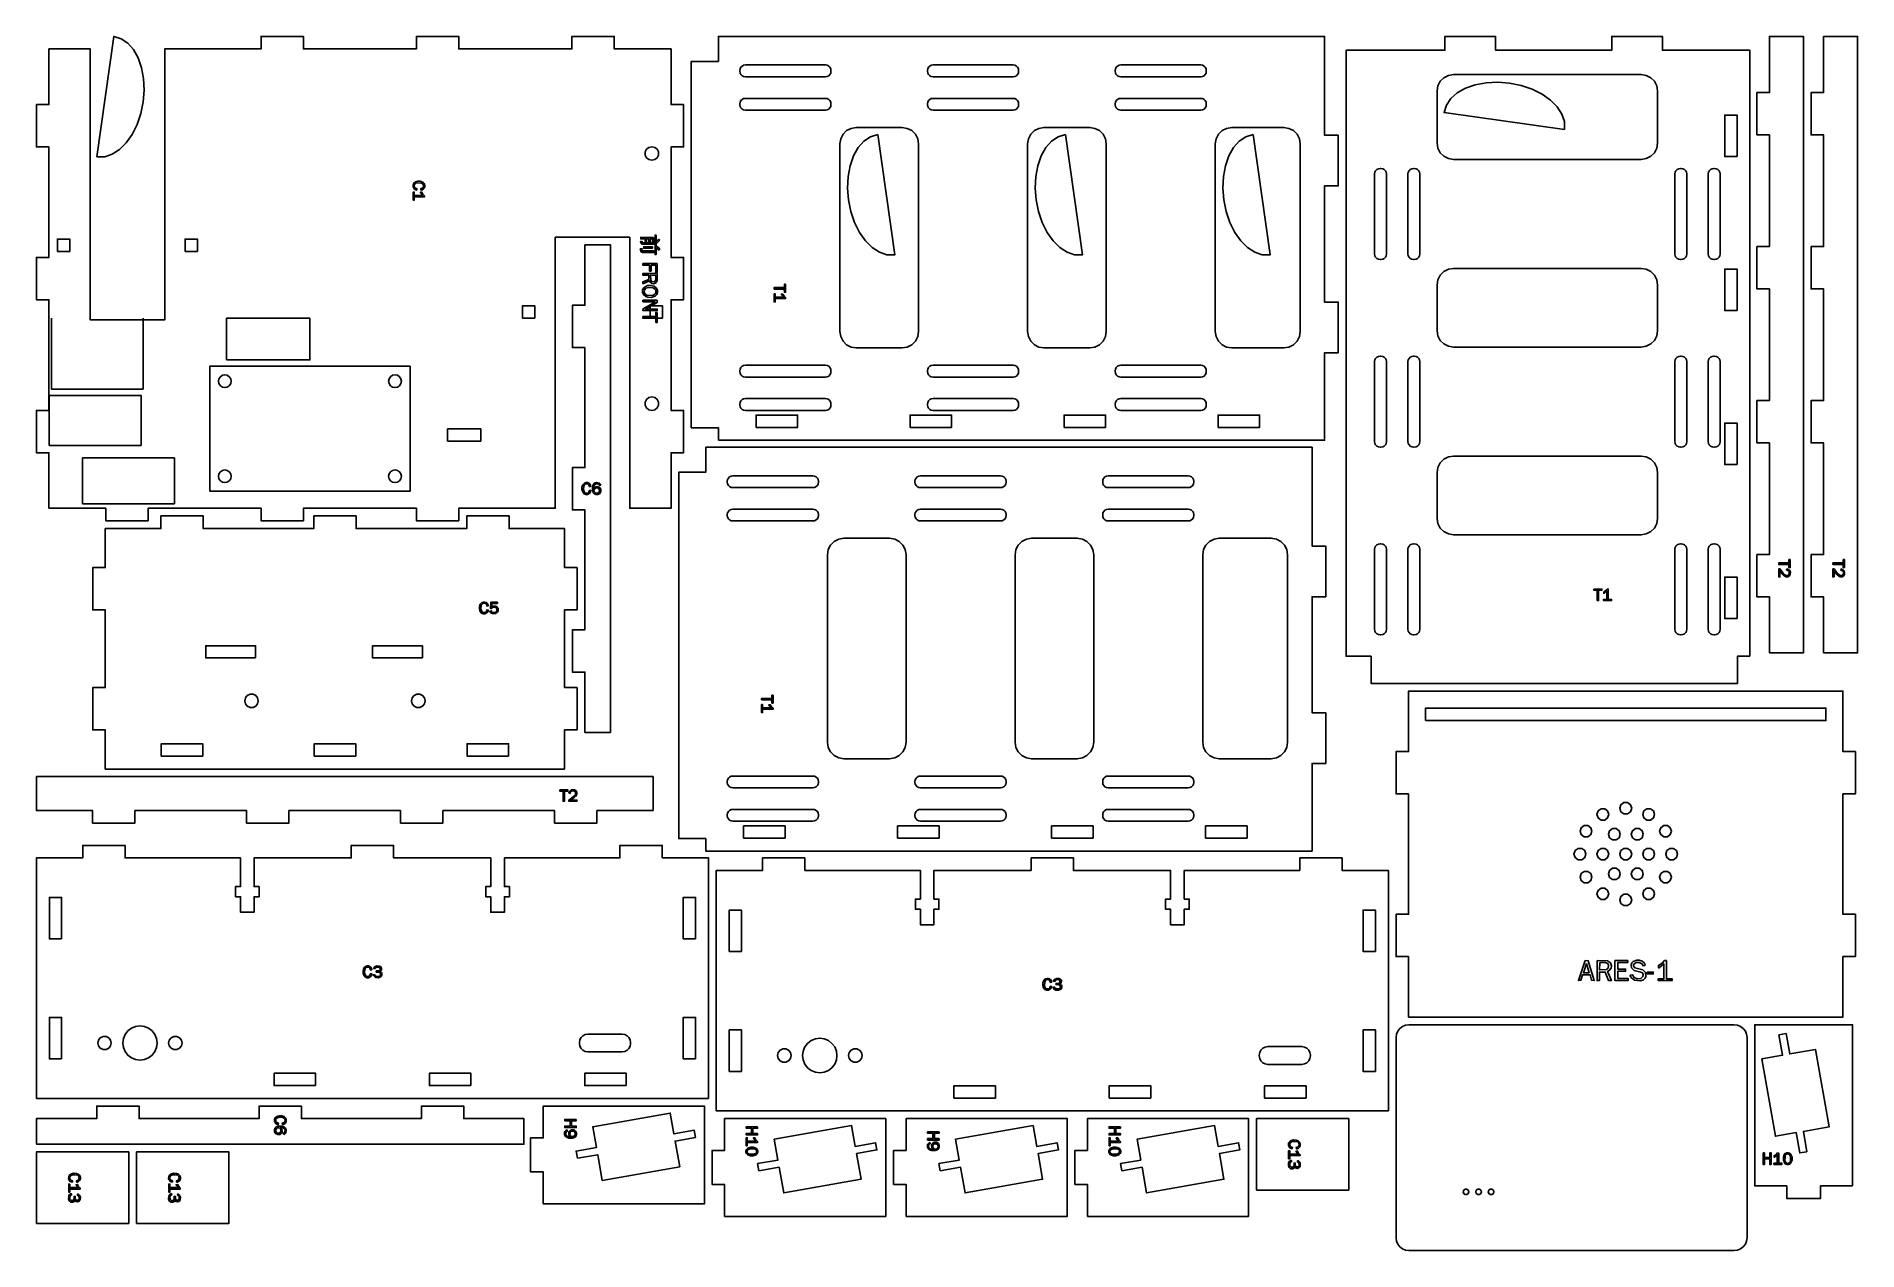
# Model space of a CAD drawing. Header units: millimetres. Extents: x 3 to 440, y 6 to 297.
import ezdxf

# ---------------------------------------------------------------- set-up
doc = ezdxf.new("R2010")
doc.units = ezdxf.units.MM
for name, color, linetype in [('CUT', 1, 'CONTINUOUS'), ('ENGRAVE', 7, 'CONTINUOUS'), ('SCORE', 5, 'CONTINUOUS')]:
    doc.layers.add(name, color=color, linetype=linetype)

msp = doc.modelspace()

# ---------------------------------------------------------------- linework, layer by layer
at = {"layer": 'CUT'}
for points in [[(6, 183.85), (6, 197.183), (3, 197.183), (3, 207.333), (6, 207.333), (6, 233.85), (3, 233.85), (3, 244), (6, 244), (6, 270.517), (3, 270.517), (3, 280.667), (6, 280.667), (6, 294), (15.9, 294), (15.9, 229), (33.75, 229), (33.75, 294), (56.875, 294), (56.875, 297), (67.025, 297), (67.025, 294), (94.125, 294), (94.125, 297), (104.275, 297), (104.275, 294), (131.375, 294), (131.375, 297), (141.525, 297), (141.525, 294), (155.15, 294), (155.15, 280.667), (158.15, 280.667), (158.15, 270.517), (155.15, 270.517), (155.15, 244), (158.15, 244), (158.15, 233.85), (155.15, 233.85), (155.15, 207.333), (158.15, 207.333), (158.15, 197.183), (155.15, 197.183), (155.15, 183.85), (145.25, 183.85), (145.25, 248.85), (127.4, 248.85), (127.4, 183.85), (104.275, 183.85), (104.275, 180.85), (94.125, 180.85), (94.125, 183.85), (67.025, 183.85), (67.025, 180.85), (56.875, 180.85), (56.875, 183.85), (29.775, 183.85), (29.775, 180.85), (19.625, 180.85), (19.625, 183.85)], [(17.5, 268.108), (19.375, 268.142), (21.179, 268.731), (22.92, 269.851), (24.53, 271.457), (25.95, 273.488), (27.127, 275.864), (28.015, 278.496), (28.581, 281.282), (28.805, 284.117), (28.676, 286.891), (28.201, 289.5), (27.395, 291.843), (26.29, 293.831), (24.926, 295.387), (23.353, 296.451), (21.56, 297)], [(166.5, 200.15), (166.5, 203.15), (160, 203.15), (160, 291), (166.5, 291), (166.5, 297), (311.85, 297), (311.85, 273.3), (315.15, 273.3), (315.15, 261.15), (311.85, 261.15), (311.85, 233.3), (315.15, 233.3), (315.15, 221.15), (311.85, 221.15), (311.85, 200.15)], [(413.85, 148.35), (410.85, 148.35), (410.85, 141.85), (323, 141.85), (323, 148.35), (317, 148.35), (317, 293.7), (340.7, 293.7), (340.7, 297), (352.85, 297), (352.85, 293.7), (380.7, 293.7), (380.7, 297), (392.85, 297), (392.85, 293.7), (413.85, 293.7)], [(418.5, 149.15), (418.5, 162.612), (415.5, 162.612), (415.5, 172.762), (418.5, 172.762), (418.5, 199.537), (415.5, 199.537), (415.5, 209.688), (418.5, 209.688), (418.5, 236.462), (415.5, 236.462), (415.5, 246.613), (418.5, 246.613), (418.5, 273.387), (415.5, 273.387), (415.5, 283.537), (418.5, 283.537), (418.5, 297), (426.65, 297), (426.65, 149.15)], [(431.5, 149.15), (431.5, 162.612), (428.5, 162.612), (428.5, 172.762), (431.5, 172.762), (431.5, 199.537), (428.5, 199.537), (428.5, 209.688), (431.5, 209.688), (431.5, 236.462), (428.5, 236.462), (428.5, 246.613), (431.5, 246.613), (431.5, 273.387), (428.5, 273.387), (428.5, 283.537), (431.5, 283.537), (431.5, 297), (439.65, 297), (439.65, 149.15)], [(192.169, 290.15), (192.584, 290.084), (192.953, 289.896), (193.246, 289.603), (193.434, 289.234), (193.5, 288.819), (193.5, 288.631), (193.434, 288.216), (193.246, 287.847), (192.953, 287.554), (192.584, 287.366), (192.169, 287.3), (172.981, 287.3), (172.566, 287.366), (172.197, 287.554), (171.904, 287.847), (171.716, 288.216), (171.65, 288.631), (171.65, 288.819), (171.716, 289.234), (171.904, 289.603), (172.197, 289.896), (172.566, 290.084), (172.981, 290.15)], [(237.169, 290.15), (237.584, 290.084), (237.953, 289.896), (238.246, 289.603), (238.434, 289.234), (238.5, 288.819), (238.5, 288.631), (238.434, 288.216), (238.246, 287.847), (237.953, 287.554), (237.584, 287.366), (237.169, 287.3), (217.981, 287.3), (217.566, 287.366), (217.197, 287.554), (216.904, 287.847), (216.716, 288.216), (216.65, 288.631), (216.65, 288.819), (216.716, 289.234), (216.904, 289.603), (217.197, 289.896), (217.566, 290.084), (217.981, 290.15)], [(282.169, 290.15), (282.584, 290.084), (282.953, 289.896), (283.246, 289.603), (283.434, 289.234), (283.5, 288.819), (283.5, 288.631), (283.434, 288.216), (283.246, 287.847), (282.953, 287.554), (282.584, 287.366), (282.169, 287.3), (262.981, 287.3), (262.566, 287.366), (262.197, 287.554), (261.904, 287.847), (261.716, 288.216), (261.65, 288.631), (261.65, 288.819), (261.716, 289.234), (261.904, 289.603), (262.197, 289.896), (262.566, 290.084), (262.981, 290.15)], [(338.85, 283.919), (339.043, 285.138), (339.6, 286.232), (340.468, 287.1), (341.562, 287.657), (342.781, 287.85), (387.769, 287.85), (388.988, 287.657), (390.082, 287.1), (390.95, 286.232), (391.507, 285.138), (391.7, 283.919), (391.7, 271.431), (391.507, 270.212), (390.95, 269.118), (390.082, 268.25), (388.988, 267.693), (387.769, 267.5), (342.781, 267.5), (341.562, 267.693), (340.468, 268.25), (339.6, 269.118), (339.043, 270.212), (338.85, 271.431)], [(369.392, 274.695), (369.358, 276.57), (368.769, 278.375), (367.649, 280.115), (366.043, 281.725), (364.012, 283.145), (361.636, 284.322), (359.004, 285.21), (356.218, 285.777), (353.383, 286), (350.609, 285.872), (348, 285.396), (345.657, 284.59), (343.669, 283.485), (342.113, 282.121), (341.049, 280.548), (340.5, 278.756)], [(192.169, 282.15), (192.584, 282.084), (192.953, 281.896), (193.246, 281.603), (193.434, 281.234), (193.5, 280.819), (193.5, 280.631), (193.434, 280.216), (193.246, 279.847), (192.953, 279.554), (192.584, 279.366), (192.169, 279.3), (172.981, 279.3), (172.566, 279.366), (172.197, 279.554), (171.904, 279.847), (171.716, 280.216), (171.65, 280.631), (171.65, 280.819), (171.716, 281.234), (171.904, 281.603), (172.197, 281.896), (172.566, 282.084), (172.981, 282.15)], [(237.169, 282.15), (237.584, 282.084), (237.953, 281.896), (238.246, 281.603), (238.434, 281.234), (238.5, 280.819), (238.5, 280.631), (238.434, 280.216), (238.246, 279.847), (237.953, 279.554), (237.584, 279.366), (237.169, 279.3), (217.981, 279.3), (217.566, 279.366), (217.197, 279.554), (216.904, 279.847), (216.716, 280.216), (216.65, 280.631), (216.65, 280.819), (216.716, 281.234), (216.904, 281.603), (217.197, 281.896), (217.566, 282.084), (217.981, 282.15)], [(282.169, 282.15), (282.584, 282.084), (282.953, 281.896), (283.246, 281.603), (283.434, 281.234), (283.5, 280.819), (283.5, 280.631), (283.434, 280.216), (283.246, 279.847), (282.953, 279.554), (282.584, 279.366), (282.169, 279.3), (262.981, 279.3), (262.566, 279.366), (262.197, 279.554), (261.904, 279.847), (261.716, 280.216), (261.65, 280.631), (261.65, 280.819), (261.716, 281.234), (261.904, 281.603), (262.197, 281.896), (262.566, 282.084), (262.981, 282.15)], [(210.569, 275.15), (211.788, 274.957), (212.882, 274.4), (213.75, 273.532), (214.307, 272.438), (214.5, 271.219), (214.5, 226.231), (214.307, 225.012), (213.75, 223.918), (212.882, 223.05), (211.788, 222.493), (210.569, 222.3), (199.581, 222.3), (198.362, 222.493), (197.268, 223.05), (196.4, 223.918), (195.843, 225.012), (195.65, 226.231), (195.65, 271.219), (195.843, 272.438), (196.4, 273.532), (197.268, 274.4), (198.362, 274.957), (199.581, 275.15)], [(255.569, 275.15), (256.788, 274.957), (257.882, 274.4), (258.75, 273.532), (259.307, 272.438), (259.5, 271.219), (259.5, 226.231), (259.307, 225.012), (258.75, 223.918), (257.882, 223.05), (256.788, 222.493), (255.569, 222.3), (244.581, 222.3), (243.362, 222.493), (242.268, 223.05), (241.4, 223.918), (240.843, 225.012), (240.65, 226.231), (240.65, 271.219), (240.843, 272.438), (241.4, 273.532), (242.268, 274.4), (243.362, 274.957), (244.581, 275.15)], [(302.069, 275.15), (303.288, 274.957), (304.382, 274.4), (305.25, 273.532), (305.807, 272.438), (306, 271.219), (306, 226.231), (305.807, 225.012), (305.25, 223.918), (304.382, 223.05), (303.288, 222.493), (302.069, 222.3), (289.581, 222.3), (288.362, 222.493), (287.268, 223.05), (286.4, 223.918), (285.843, 225.012), (285.65, 226.231), (285.65, 271.219), (285.843, 272.438), (286.4, 273.532), (287.268, 274.4), (288.362, 274.957), (289.581, 275.15)], [(410.75, 268.188), (407.8, 268.188), (407.8, 278.137), (410.75, 278.137)], [(204.744, 273.5), (202.952, 272.951), (201.379, 271.887), (200.015, 270.331), (198.91, 268.343), (198.104, 266), (197.628, 263.391), (197.5, 260.617), (197.723, 257.782), (198.29, 254.996), (199.178, 252.364), (200.355, 249.988), (201.775, 247.957), (203.385, 246.351), (205.125, 245.231), (206.93, 244.642), (208.805, 244.608)], [(249.744, 273.5), (247.952, 272.951), (246.379, 271.887), (245.015, 270.331), (243.91, 268.343), (243.104, 266), (242.628, 263.391), (242.5, 260.617), (242.723, 257.782), (243.29, 254.996), (244.178, 252.364), (245.355, 249.988), (246.775, 247.957), (248.385, 246.351), (250.125, 245.231), (251.93, 244.642), (253.805, 244.608)], [(294.744, 273.5), (292.952, 272.951), (291.379, 271.887), (290.015, 270.331), (288.91, 268.343), (288.104, 266), (287.628, 263.391), (287.5, 260.617), (287.723, 257.782), (288.29, 254.996), (289.178, 252.364), (290.355, 249.988), (291.775, 247.957), (293.385, 246.351), (295.125, 245.231), (296.93, 244.642), (298.805, 244.608)], [(150.575, 270.548), (151.279, 270.387), (151.844, 269.937), (152.157, 269.286), (152.157, 268.564), (151.844, 267.913), (151.279, 267.463), (150.575, 267.302), (149.871, 267.463), (149.306, 267.913), (148.993, 268.564), (148.993, 269.286), (149.306, 269.937), (149.871, 270.387)], [(323.85, 264.019), (323.916, 264.434), (324.104, 264.803), (324.397, 265.096), (324.766, 265.284), (325.181, 265.35), (325.369, 265.35), (325.784, 265.284), (326.153, 265.096), (326.446, 264.803), (326.634, 264.434), (326.7, 264.019), (326.7, 244.831), (326.634, 244.416), (326.446, 244.047), (326.153, 243.754), (325.784, 243.566), (325.369, 243.5), (325.181, 243.5), (324.766, 243.566), (324.397, 243.754), (324.104, 244.047), (323.916, 244.416), (323.85, 244.831)], [(331.85, 264.019), (331.916, 264.434), (332.104, 264.803), (332.397, 265.096), (332.766, 265.284), (333.181, 265.35), (333.369, 265.35), (333.784, 265.284), (334.153, 265.096), (334.446, 264.803), (334.634, 264.434), (334.7, 264.019), (334.7, 244.831), (334.634, 244.416), (334.446, 244.047), (334.153, 243.754), (333.784, 243.566), (333.369, 243.5), (333.181, 243.5), (332.766, 243.566), (332.397, 243.754), (332.104, 244.047), (331.916, 244.416), (331.85, 244.831)], [(395.85, 264.019), (395.916, 264.434), (396.104, 264.803), (396.397, 265.096), (396.766, 265.284), (397.181, 265.35), (397.369, 265.35), (397.784, 265.284), (398.153, 265.096), (398.446, 264.803), (398.634, 264.434), (398.7, 264.019), (398.7, 244.831), (398.634, 244.416), (398.446, 244.047), (398.153, 243.754), (397.784, 243.566), (397.369, 243.5), (397.181, 243.5), (396.766, 243.566), (396.397, 243.754), (396.104, 244.047), (395.916, 244.416), (395.85, 244.831)], [(403.85, 264.019), (403.916, 264.434), (404.104, 264.803), (404.397, 265.096), (404.766, 265.284), (405.181, 265.35), (405.369, 265.35), (405.784, 265.284), (406.153, 265.096), (406.446, 264.803), (406.634, 264.434), (406.7, 264.019), (406.7, 244.831), (406.634, 244.416), (406.446, 244.047), (406.153, 243.754), (405.784, 243.566), (405.369, 243.5), (405.181, 243.5), (404.766, 243.566), (404.397, 243.754), (404.104, 244.047), (403.916, 244.416), (403.85, 244.831)], [(8.05, 245.45), (8.05, 248.4), (11, 248.4), (11, 245.45)], [(38.65, 245.45), (38.65, 248.4), (41.6, 248.4), (41.6, 245.45)], [(140.65, 130.1), (134.5, 130.1), (134.5, 144.558), (131.5, 144.558), (131.5, 154.708), (134.5, 154.708), (134.5, 183.475), (131.5, 183.475), (131.5, 193.625), (134.5, 193.625), (134.5, 222.392), (131.5, 222.392), (131.5, 232.542), (134.5, 232.542), (134.5, 247), (140.65, 247)], [(338.85, 237.419), (339.043, 238.638), (339.6, 239.732), (340.468, 240.6), (341.562, 241.157), (342.781, 241.35), (387.769, 241.35), (388.988, 241.157), (390.082, 240.6), (390.95, 239.732), (391.507, 238.638), (391.7, 237.419), (391.7, 226.431), (391.507, 225.212), (390.95, 224.118), (390.082, 223.25), (388.988, 222.693), (387.769, 222.5), (342.781, 222.5), (341.562, 222.693), (340.468, 223.25), (339.6, 224.118), (339.043, 225.212), (338.85, 226.431)], [(410.75, 231.262), (407.8, 231.262), (407.8, 241.213), (410.75, 241.213)], [(119.55, 229.45), (119.55, 232.4), (122.5, 232.4), (122.5, 229.45)], [(150.15, 229.45), (150.15, 232.4), (153.1, 232.4), (153.1, 229.45)], [(323.85, 219.019), (323.916, 219.434), (324.104, 219.803), (324.397, 220.096), (324.766, 220.284), (325.181, 220.35), (325.369, 220.35), (325.784, 220.284), (326.153, 220.096), (326.446, 219.803), (326.634, 219.434), (326.7, 219.019), (326.7, 199.831), (326.634, 199.416), (326.446, 199.047), (326.153, 198.754), (325.784, 198.566), (325.369, 198.5), (325.181, 198.5), (324.766, 198.566), (324.397, 198.754), (324.104, 199.047), (323.916, 199.416), (323.85, 199.831)], [(331.85, 219.019), (331.916, 219.434), (332.104, 219.803), (332.397, 220.096), (332.766, 220.284), (333.181, 220.35), (333.369, 220.35), (333.784, 220.284), (334.153, 220.096), (334.446, 219.803), (334.634, 219.434), (334.7, 219.019), (334.7, 199.831), (334.634, 199.416), (334.446, 199.047), (334.153, 198.754), (333.784, 198.566), (333.369, 198.5), (333.181, 198.5), (332.766, 198.566), (332.397, 198.754), (332.104, 199.047), (331.916, 199.416), (331.85, 199.831)], [(395.85, 219.019), (395.916, 219.434), (396.104, 219.803), (396.397, 220.096), (396.766, 220.284), (397.181, 220.35), (397.369, 220.35), (397.784, 220.284), (398.153, 220.096), (398.446, 219.803), (398.634, 219.434), (398.7, 219.019), (398.7, 199.831), (398.634, 199.416), (398.446, 199.047), (398.153, 198.754), (397.784, 198.566), (397.369, 198.5), (397.181, 198.5), (396.766, 198.566), (396.397, 198.754), (396.104, 199.047), (395.916, 199.416), (395.85, 199.831)], [(403.85, 219.019), (403.916, 219.434), (404.104, 219.803), (404.397, 220.096), (404.766, 220.284), (405.181, 220.35), (405.369, 220.35), (405.784, 220.284), (406.153, 220.096), (406.446, 219.803), (406.634, 219.434), (406.7, 219.019), (406.7, 199.831), (406.634, 199.416), (406.446, 199.047), (406.153, 198.754), (405.784, 198.566), (405.369, 198.5), (405.181, 198.5), (404.766, 198.566), (404.397, 198.754), (404.104, 199.047), (403.916, 199.416), (403.85, 199.831)], [(48.175, 215.849), (48.758, 215.733), (49.252, 215.402), (49.583, 214.908), (49.699, 214.325), (49.583, 213.742), (49.252, 213.248), (48.758, 212.917), (48.175, 212.801), (47.592, 212.917), (47.098, 213.248), (46.767, 213.742), (46.651, 214.325), (46.767, 214.908), (47.098, 215.402), (47.592, 215.733)], [(88.975, 215.849), (89.558, 215.733), (90.052, 215.402), (90.383, 214.908), (90.499, 214.325), (90.383, 213.742), (90.052, 213.248), (89.558, 212.917), (88.975, 212.801), (88.392, 212.917), (87.898, 213.248), (87.567, 213.742), (87.451, 214.325), (87.567, 214.908), (87.898, 215.402), (88.392, 215.733)], [(192.169, 218.15), (192.584, 218.084), (192.953, 217.896), (193.246, 217.603), (193.434, 217.234), (193.5, 216.819), (193.5, 216.631), (193.434, 216.216), (193.246, 215.847), (192.953, 215.554), (192.584, 215.366), (192.169, 215.3), (172.981, 215.3), (172.566, 215.366), (172.197, 215.554), (171.904, 215.847), (171.716, 216.216), (171.65, 216.631), (171.65, 216.819), (171.716, 217.234), (171.904, 217.603), (172.197, 217.896), (172.566, 218.084), (172.981, 218.15)], [(237.169, 218.15), (237.584, 218.084), (237.953, 217.896), (238.246, 217.603), (238.434, 217.234), (238.5, 216.819), (238.5, 216.631), (238.434, 216.216), (238.246, 215.847), (237.953, 215.554), (237.584, 215.366), (237.169, 215.3), (217.981, 215.3), (217.566, 215.366), (217.197, 215.554), (216.904, 215.847), (216.716, 216.216), (216.65, 216.631), (216.65, 216.819), (216.716, 217.234), (216.904, 217.603), (217.197, 217.896), (217.566, 218.084), (217.981, 218.15)], [(282.169, 218.15), (282.584, 218.084), (282.953, 217.896), (283.246, 217.603), (283.434, 217.234), (283.5, 216.819), (283.5, 216.631), (283.434, 216.216), (283.246, 215.847), (282.953, 215.554), (282.584, 215.366), (282.169, 215.3), (262.981, 215.3), (262.566, 215.366), (262.197, 215.554), (261.904, 215.847), (261.716, 216.216), (261.65, 216.631), (261.65, 216.819), (261.716, 217.234), (261.904, 217.603), (262.197, 217.896), (262.566, 218.084), (262.981, 218.15)], [(150.575, 210.548), (151.279, 210.387), (151.844, 209.937), (152.157, 209.286), (152.157, 208.564), (151.844, 207.913), (151.279, 207.463), (150.575, 207.302), (149.871, 207.463), (149.306, 207.913), (148.993, 208.564), (148.993, 209.286), (149.306, 209.937), (149.871, 210.387)], [(192.169, 210.15), (192.584, 210.084), (192.953, 209.896), (193.246, 209.603), (193.434, 209.234), (193.5, 208.819), (193.5, 208.631), (193.434, 208.216), (193.246, 207.847), (192.953, 207.554), (192.584, 207.366), (192.169, 207.3), (172.981, 207.3), (172.566, 207.366), (172.197, 207.554), (171.904, 207.847), (171.716, 208.216), (171.65, 208.631), (171.65, 208.819), (171.716, 209.234), (171.904, 209.603), (172.197, 209.896), (172.566, 210.084), (172.981, 210.15)], [(237.169, 210.15), (237.584, 210.084), (237.953, 209.896), (238.246, 209.603), (238.434, 209.234), (238.5, 208.819), (238.5, 208.631), (238.434, 208.216), (238.246, 207.847), (237.953, 207.554), (237.584, 207.366), (237.169, 207.3), (217.981, 207.3), (217.566, 207.366), (217.197, 207.554), (216.904, 207.847), (216.716, 208.216), (216.65, 208.631), (216.65, 208.819), (216.716, 209.234), (216.904, 209.603), (217.197, 209.896), (217.566, 210.084), (217.981, 210.15)], [(282.169, 210.15), (282.584, 210.084), (282.953, 209.896), (283.246, 209.603), (283.434, 209.234), (283.5, 208.819), (283.5, 208.631), (283.434, 208.216), (283.246, 207.847), (282.953, 207.554), (282.584, 207.366), (282.169, 207.3), (262.981, 207.3), (262.566, 207.366), (262.197, 207.554), (261.904, 207.847), (261.716, 208.216), (261.65, 208.631), (261.65, 208.819), (261.716, 209.234), (261.904, 209.603), (262.197, 209.896), (262.566, 210.084), (262.981, 210.15)], [(175.563, 203.25), (175.563, 206.2), (185.512, 206.2), (185.512, 203.25)], [(212.487, 203.25), (212.487, 206.2), (222.438, 206.2), (222.438, 203.25)], [(249.412, 203.25), (249.412, 206.2), (259.363, 206.2), (259.363, 203.25)], [(286.337, 203.25), (286.337, 206.2), (296.287, 206.2), (296.287, 203.25)], [(101.6, 199.95), (101.6, 202.9), (109.55, 202.9), (109.55, 199.95)], [(410.75, 194.337), (407.8, 194.337), (407.8, 204.287), (410.75, 204.287)], [(163.5, 101.65), (163.5, 104.65), (157, 104.65), (157, 192.5), (163.5, 192.5), (163.5, 198.5), (308.85, 198.5), (308.85, 174.8), (312.15, 174.8), (312.15, 162.65), (308.85, 162.65), (308.85, 134.8), (312.15, 134.8), (312.15, 122.65), (308.85, 122.65), (308.85, 101.65)], [(48.175, 193.049), (48.758, 192.933), (49.252, 192.602), (49.583, 192.108), (49.699, 191.525), (49.583, 190.942), (49.252, 190.448), (48.758, 190.117), (48.175, 190.001), (47.592, 190.117), (47.098, 190.448), (46.767, 190.942), (46.651, 191.525), (46.767, 192.108), (47.098, 192.602), (47.592, 192.933)], [(88.975, 193.049), (89.558, 192.933), (90.052, 192.602), (90.383, 192.108), (90.499, 191.525), (90.383, 190.942), (90.052, 190.448), (89.558, 190.117), (88.975, 190.001), (88.392, 190.117), (87.898, 190.448), (87.567, 190.942), (87.451, 191.525), (87.567, 192.108), (87.898, 192.602), (88.392, 192.933)], [(338.85, 192.419), (339.043, 193.638), (339.6, 194.732), (340.468, 195.6), (341.562, 196.157), (342.781, 196.35), (387.769, 196.35), (388.988, 196.157), (390.082, 195.6), (390.95, 194.732), (391.507, 193.638), (391.7, 192.419), (391.7, 181.431), (391.507, 180.212), (390.95, 179.118), (390.082, 178.25), (388.988, 177.693), (387.769, 177.5), (342.781, 177.5), (341.562, 177.693), (340.468, 178.25), (339.6, 179.118), (339.043, 180.212), (338.85, 181.431)], [(189.169, 191.65), (189.584, 191.584), (189.953, 191.396), (190.246, 191.103), (190.434, 190.734), (190.5, 190.319), (190.5, 190.131), (190.434, 189.716), (190.246, 189.347), (189.953, 189.054), (189.584, 188.866), (189.169, 188.8), (169.981, 188.8), (169.566, 188.866), (169.197, 189.054), (168.904, 189.347), (168.716, 189.716), (168.65, 190.131), (168.65, 190.319), (168.716, 190.734), (168.904, 191.103), (169.197, 191.396), (169.566, 191.584), (169.981, 191.65)], [(234.169, 191.65), (234.584, 191.584), (234.953, 191.396), (235.246, 191.103), (235.434, 190.734), (235.5, 190.319), (235.5, 190.131), (235.434, 189.716), (235.246, 189.347), (234.953, 189.054), (234.584, 188.866), (234.169, 188.8), (214.981, 188.8), (214.566, 188.866), (214.197, 189.054), (213.904, 189.347), (213.716, 189.716), (213.65, 190.131), (213.65, 190.319), (213.716, 190.734), (213.904, 191.103), (214.197, 191.396), (214.566, 191.584), (214.981, 191.65)], [(279.169, 191.65), (279.584, 191.584), (279.953, 191.396), (280.246, 191.103), (280.434, 190.734), (280.5, 190.319), (280.5, 190.131), (280.434, 189.716), (280.246, 189.347), (279.953, 189.054), (279.584, 188.866), (279.169, 188.8), (259.981, 188.8), (259.566, 188.866), (259.197, 189.054), (258.904, 189.347), (258.716, 189.716), (258.65, 190.131), (258.65, 190.319), (258.716, 190.734), (258.904, 191.103), (259.197, 191.396), (259.566, 191.584), (259.981, 191.65)], [(189.169, 183.65), (189.584, 183.584), (189.953, 183.396), (190.246, 183.103), (190.434, 182.734), (190.5, 182.319), (190.5, 182.131), (190.434, 181.716), (190.246, 181.347), (189.953, 181.054), (189.584, 180.866), (189.169, 180.8), (169.981, 180.8), (169.566, 180.866), (169.197, 181.054), (168.904, 181.347), (168.716, 181.716), (168.65, 182.131), (168.65, 182.319), (168.716, 182.734), (168.904, 183.103), (169.197, 183.396), (169.566, 183.584), (169.981, 183.65)], [(234.169, 183.65), (234.584, 183.584), (234.953, 183.396), (235.246, 183.103), (235.434, 182.734), (235.5, 182.319), (235.5, 182.131), (235.434, 181.716), (235.246, 181.347), (234.953, 181.054), (234.584, 180.866), (234.169, 180.8), (214.981, 180.8), (214.566, 180.866), (214.197, 181.054), (213.904, 181.347), (213.716, 181.716), (213.65, 182.131), (213.65, 182.319), (213.716, 182.734), (213.904, 183.103), (214.197, 183.396), (214.566, 183.584), (214.981, 183.65)], [(279.169, 183.65), (279.584, 183.584), (279.953, 183.396), (280.246, 183.103), (280.434, 182.734), (280.5, 182.319), (280.5, 182.131), (280.434, 181.716), (280.246, 181.347), (279.953, 181.054), (279.584, 180.866), (279.169, 180.8), (259.981, 180.8), (259.566, 180.866), (259.197, 181.054), (258.904, 181.347), (258.716, 181.716), (258.65, 182.131), (258.65, 182.319), (258.716, 182.734), (258.904, 183.103), (259.197, 183.396), (259.566, 183.584), (259.981, 183.65)], [(129.65, 121.325), (19.5, 121.325), (19.5, 130.706), (16.5, 130.706), (16.5, 140.856), (19.5, 140.856), (19.5, 159.469), (16.5, 159.469), (16.5, 169.619), (19.5, 169.619), (19.5, 179), (32.833, 179), (32.833, 182), (42.983, 182), (42.983, 179), (69.5, 179), (69.5, 182), (79.65, 182), (79.65, 179), (106.167, 179), (106.167, 182), (116.317, 182), (116.317, 179), (129.65, 179), (129.65, 169.619), (132.65, 169.619), (132.65, 159.469), (129.65, 159.469), (129.65, 140.856), (132.65, 140.856), (132.65, 130.706), (129.65, 130.706)], [(207.569, 176.65), (208.788, 176.457), (209.882, 175.9), (210.75, 175.032), (211.307, 173.938), (211.5, 172.719), (211.5, 127.731), (211.307, 126.512), (210.75, 125.418), (209.882, 124.55), (208.788, 123.993), (207.569, 123.8), (196.581, 123.8), (195.362, 123.993), (194.268, 124.55), (193.4, 125.418), (192.843, 126.512), (192.65, 127.731), (192.65, 172.719), (192.843, 173.938), (193.4, 175.032), (194.268, 175.9), (195.362, 176.457), (196.581, 176.65)], [(252.569, 176.65), (253.788, 176.457), (254.882, 175.9), (255.75, 175.032), (256.307, 173.938), (256.5, 172.719), (256.5, 127.731), (256.307, 126.512), (255.75, 125.418), (254.882, 124.55), (253.788, 123.993), (252.569, 123.8), (241.581, 123.8), (240.362, 123.993), (239.268, 124.55), (238.4, 125.418), (237.843, 126.512), (237.65, 127.731), (237.65, 172.719), (237.843, 173.938), (238.4, 175.032), (239.268, 175.9), (240.362, 176.457), (241.581, 176.65)], [(299.069, 176.65), (300.288, 176.457), (301.382, 175.9), (302.25, 175.032), (302.807, 173.938), (303, 172.719), (303, 127.731), (302.807, 126.512), (302.25, 125.418), (301.382, 124.55), (300.288, 123.993), (299.069, 123.8), (286.581, 123.8), (285.362, 123.993), (284.268, 124.55), (283.4, 125.418), (282.843, 126.512), (282.65, 127.731), (282.65, 172.719), (282.843, 173.938), (283.4, 175.032), (284.268, 175.9), (285.362, 176.457), (286.581, 176.65)], [(323.85, 174.019), (323.916, 174.434), (324.104, 174.803), (324.397, 175.096), (324.766, 175.284), (325.181, 175.35), (325.369, 175.35), (325.784, 175.284), (326.153, 175.096), (326.446, 174.803), (326.634, 174.434), (326.7, 174.019), (326.7, 154.831), (326.634, 154.416), (326.446, 154.047), (326.153, 153.754), (325.784, 153.566), (325.369, 153.5), (325.181, 153.5), (324.766, 153.566), (324.397, 153.754), (324.104, 154.047), (323.916, 154.416), (323.85, 154.831)], [(331.85, 174.019), (331.916, 174.434), (332.104, 174.803), (332.397, 175.096), (332.766, 175.284), (333.181, 175.35), (333.369, 175.35), (333.784, 175.284), (334.153, 175.096), (334.446, 174.803), (334.634, 174.434), (334.7, 174.019), (334.7, 154.831), (334.634, 154.416), (334.446, 154.047), (334.153, 153.754), (333.784, 153.566), (333.369, 153.5), (333.181, 153.5), (332.766, 153.566), (332.397, 153.754), (332.104, 154.047), (331.916, 154.416), (331.85, 154.831)], [(395.85, 174.019), (395.916, 174.434), (396.104, 174.803), (396.397, 175.096), (396.766, 175.284), (397.181, 175.35), (397.369, 175.35), (397.784, 175.284), (398.153, 175.096), (398.446, 174.803), (398.634, 174.434), (398.7, 174.019), (398.7, 154.831), (398.634, 154.416), (398.446, 154.047), (398.153, 153.754), (397.784, 153.566), (397.369, 153.5), (397.181, 153.5), (396.766, 153.566), (396.397, 153.754), (396.104, 154.047), (395.916, 154.416), (395.85, 154.831)], [(403.85, 174.019), (403.916, 174.434), (404.104, 174.803), (404.397, 175.096), (404.766, 175.284), (405.181, 175.35), (405.369, 175.35), (405.784, 175.284), (406.153, 175.096), (406.446, 174.803), (406.634, 174.434), (406.7, 174.019), (406.7, 154.831), (406.634, 154.416), (406.446, 154.047), (406.153, 153.754), (405.784, 153.566), (405.369, 153.5), (405.181, 153.5), (404.766, 153.566), (404.397, 153.754), (404.104, 154.047), (403.916, 154.416), (403.85, 154.831)], [(410.75, 157.412), (407.8, 157.412), (407.8, 167.362), (410.75, 167.362)], [(55.55, 147.95), (43.6, 147.95), (43.6, 150.9), (55.55, 150.9)], [(95.55, 147.95), (83.6, 147.95), (83.6, 150.9), (95.55, 150.9)], [(332, 61.85), (436.15, 61.85), (436.15, 76.35), (439.15, 76.35), (439.15, 86.5), (436.15, 86.5), (436.15, 115.35), (439.15, 115.35), (439.15, 125.5), (436.15, 125.5), (436.15, 140), (332, 140), (332, 125.5), (329, 125.5), (329, 115.35), (332, 115.35), (332, 86.5), (329, 86.5), (329, 76.35), (332, 76.35)], [(52.952, 137.662), (53.113, 138.367), (53.563, 138.931), (54.214, 139.245), (54.936, 139.245), (55.587, 138.931), (56.037, 138.367), (56.198, 137.662), (56.037, 136.958), (55.587, 136.393), (54.936, 136.08), (54.214, 136.08), (53.563, 136.393), (53.113, 136.958)], [(92.952, 137.662), (93.113, 138.367), (93.563, 138.931), (94.214, 139.245), (94.936, 139.245), (95.587, 138.931), (96.037, 138.367), (96.198, 137.662), (96.037, 136.958), (95.587, 136.393), (94.936, 136.08), (94.214, 136.08), (93.563, 136.393), (93.113, 136.958)], [(42.883, 124.425), (32.933, 124.425), (32.933, 127.375), (42.883, 127.375)], [(79.55, 124.425), (69.6, 124.425), (69.6, 127.375), (79.55, 127.375)], [(116.217, 124.425), (106.267, 124.425), (106.267, 127.375), (116.217, 127.375)], [(150.85, 111.35), (137.388, 111.35), (137.388, 108.35), (127.238, 108.35), (127.238, 111.35), (100.463, 111.35), (100.463, 108.35), (90.313, 108.35), (90.313, 111.35), (63.538, 111.35), (63.538, 108.35), (53.388, 108.35), (53.388, 111.35), (26.613, 111.35), (26.613, 108.35), (16.463, 108.35), (16.463, 111.35), (3, 111.35), (3, 119.5), (150.85, 119.5)], [(189.169, 119.65), (189.584, 119.584), (189.953, 119.396), (190.246, 119.103), (190.434, 118.734), (190.5, 118.319), (190.5, 118.131), (190.434, 117.716), (190.246, 117.347), (189.953, 117.054), (189.584, 116.866), (189.169, 116.8), (169.981, 116.8), (169.566, 116.866), (169.197, 117.054), (168.904, 117.347), (168.716, 117.716), (168.65, 118.131), (168.65, 118.319), (168.716, 118.734), (168.904, 119.103), (169.197, 119.396), (169.566, 119.584), (169.981, 119.65)], [(234.169, 119.65), (234.584, 119.584), (234.953, 119.396), (235.246, 119.103), (235.434, 118.734), (235.5, 118.319), (235.5, 118.131), (235.434, 117.716), (235.246, 117.347), (234.953, 117.054), (234.584, 116.866), (234.169, 116.8), (214.981, 116.8), (214.566, 116.866), (214.197, 117.054), (213.904, 117.347), (213.716, 117.716), (213.65, 118.131), (213.65, 118.319), (213.716, 118.734), (213.904, 119.103), (214.197, 119.396), (214.566, 119.584), (214.981, 119.65)], [(279.169, 119.65), (279.584, 119.584), (279.953, 119.396), (280.246, 119.103), (280.434, 118.734), (280.5, 118.319), (280.5, 118.131), (280.434, 117.716), (280.246, 117.347), (279.953, 117.054), (279.584, 116.866), (279.169, 116.8), (259.981, 116.8), (259.566, 116.866), (259.197, 117.054), (258.904, 117.347), (258.716, 117.716), (258.65, 118.131), (258.65, 118.319), (258.716, 118.734), (258.904, 119.103), (259.197, 119.396), (259.566, 119.584), (259.981, 119.65)], [(189.169, 111.65), (189.584, 111.584), (189.953, 111.396), (190.246, 111.103), (190.434, 110.734), (190.5, 110.319), (190.5, 110.131), (190.434, 109.716), (190.246, 109.347), (189.953, 109.054), (189.584, 108.866), (189.169, 108.8), (169.981, 108.8), (169.566, 108.866), (169.197, 109.054), (168.904, 109.347), (168.716, 109.716), (168.65, 110.131), (168.65, 110.319), (168.716, 110.734), (168.904, 111.103), (169.197, 111.396), (169.566, 111.584), (169.981, 111.65)], [(234.169, 111.65), (234.584, 111.584), (234.953, 111.396), (235.246, 111.103), (235.434, 110.734), (235.5, 110.319), (235.5, 110.131), (235.434, 109.716), (235.246, 109.347), (234.953, 109.054), (234.584, 108.866), (234.169, 108.8), (214.981, 108.8), (214.566, 108.866), (214.197, 109.054), (213.904, 109.347), (213.716, 109.716), (213.65, 110.131), (213.65, 110.319), (213.716, 110.734), (213.904, 111.103), (214.197, 111.396), (214.566, 111.584), (214.981, 111.65)], [(279.169, 111.65), (279.584, 111.584), (279.953, 111.396), (280.246, 111.103), (280.434, 110.734), (280.5, 110.319), (280.5, 110.131), (280.434, 109.716), (280.246, 109.347), (279.953, 109.054), (279.584, 108.866), (279.169, 108.8), (259.981, 108.8), (259.566, 108.866), (259.197, 109.054), (258.904, 109.347), (258.716, 109.716), (258.65, 110.131), (258.65, 110.319), (258.716, 110.734), (258.904, 111.103), (259.197, 111.396), (259.566, 111.584), (259.981, 111.65)], [(379.996, 110.451), (379.725, 111.287), (379.014, 111.803), (378.136, 111.803), (377.425, 111.287), (377.154, 110.451), (377.425, 109.616), (378.136, 109.1), (379.014, 109.1), (379.725, 109.616)], [(385.496, 111.925), (385.225, 112.76), (384.514, 113.277), (383.636, 113.277), (382.925, 112.76), (382.654, 111.925), (382.925, 111.09), (383.636, 110.573), (384.514, 110.573), (385.225, 111.09)], [(390.996, 110.451), (390.725, 111.287), (390.014, 111.803), (389.136, 111.803), (388.425, 111.287), (388.154, 110.451), (388.425, 109.616), (389.136, 109.1), (390.014, 109.1), (390.725, 109.616)], [(172.563, 104.75), (172.563, 107.7), (182.512, 107.7), (182.512, 104.75)], [(209.487, 104.75), (209.487, 107.7), (219.438, 107.7), (219.438, 104.75)], [(246.412, 104.75), (246.412, 107.7), (256.363, 107.7), (256.363, 104.75)], [(283.337, 104.75), (283.337, 107.7), (293.287, 107.7), (293.287, 104.75)], [(375.97, 106.425), (375.698, 107.26), (374.988, 107.777), (374.11, 107.777), (373.399, 107.26), (373.128, 106.425), (373.399, 105.59), (374.11, 105.073), (374.988, 105.073), (375.698, 105.59)], [(382.746, 105.688), (382.475, 106.523), (381.764, 107.04), (380.886, 107.04), (380.175, 106.523), (379.904, 105.688), (380.175, 104.853), (380.886, 104.337), (381.764, 104.337), (382.475, 104.853)], [(388.246, 105.688), (387.975, 106.523), (387.264, 107.04), (386.386, 107.04), (385.675, 106.523), (385.404, 105.688), (385.675, 104.853), (386.386, 104.337), (387.264, 104.337), (387.975, 104.853)], [(395.022, 106.425), (394.751, 107.26), (394.04, 107.777), (393.162, 107.777), (392.452, 107.26), (392.18, 106.425), (392.452, 105.59), (393.162, 105.073), (394.04, 105.073), (394.751, 105.59)], [(164.15, 42.325), (3, 42.325), (3, 100), (14.1, 100), (14.1, 103), (24.25, 103), (24.25, 100), (51.95, 100), (51.95, 93.15), (50.75, 93.15), (50.75, 90.7), (51.95, 90.7), (51.95, 87), (55.2, 87), (55.2, 90.7), (56.4, 90.7), (56.4, 93.15), (55.2, 93.15), (55.2, 100), (78.5, 100), (78.5, 103), (88.65, 103), (88.65, 100), (111.95, 100), (111.95, 93.15), (110.75, 93.15), (110.75, 90.7), (111.95, 90.7), (111.95, 87), (115.2, 87), (115.2, 90.7), (116.4, 90.7), (116.4, 93.15), (115.2, 93.15), (115.2, 100), (142.9, 100), (142.9, 103), (153.05, 103), (153.05, 100), (164.15, 100)], [(374.496, 100.925), (374.225, 101.76), (373.514, 102.277), (372.636, 102.277), (371.925, 101.76), (371.654, 100.925), (371.925, 100.09), (372.636, 99.573), (373.514, 99.573), (374.225, 100.09)], [(379.996, 100.925), (379.725, 101.76), (379.014, 102.277), (378.136, 102.277), (377.425, 101.76), (377.154, 100.925), (377.425, 100.09), (378.136, 99.573), (379.014, 99.573), (379.725, 100.09)], [(385.496, 100.925), (385.225, 101.76), (384.514, 102.277), (383.636, 102.277), (382.925, 101.76), (382.654, 100.925), (382.925, 100.09), (383.636, 99.573), (384.514, 99.573), (385.225, 100.09)], [(390.996, 100.925), (390.725, 101.76), (390.014, 102.277), (389.136, 102.277), (388.425, 101.76), (388.154, 100.925), (388.425, 100.09), (389.136, 99.573), (390.014, 99.573), (390.725, 100.09)], [(396.496, 100.925), (396.225, 101.76), (395.514, 102.277), (394.636, 102.277), (393.925, 101.76), (393.654, 100.925), (393.925, 100.09), (394.636, 99.573), (395.514, 99.573), (396.225, 100.09)], [(327.15, 39.325), (166, 39.325), (166, 97), (177.1, 97), (177.1, 100), (187.25, 100), (187.25, 97), (214.95, 97), (214.95, 90.15), (213.75, 90.15), (213.75, 87.7), (214.95, 87.7), (214.95, 84), (218.2, 84), (218.2, 87.7), (219.4, 87.7), (219.4, 90.15), (218.2, 90.15), (218.2, 97), (241.5, 97), (241.5, 100), (251.65, 100), (251.65, 97), (274.95, 97), (274.95, 90.15), (273.75, 90.15), (273.75, 87.7), (274.95, 87.7), (274.95, 84), (278.2, 84), (278.2, 87.7), (279.4, 87.7), (279.4, 90.15), (278.2, 90.15), (278.2, 97), (305.9, 97), (305.9, 100), (316.05, 100), (316.05, 97), (327.15, 97)], [(375.97, 95.425), (375.698, 96.26), (374.988, 96.777), (374.11, 96.777), (373.399, 96.26), (373.128, 95.425), (373.399, 94.59), (374.11, 94.073), (374.988, 94.073), (375.698, 94.59)], [(382.746, 96.162), (382.475, 96.997), (381.764, 97.513), (380.886, 97.513), (380.175, 96.997), (379.904, 96.162), (380.175, 95.327), (380.886, 94.81), (381.764, 94.81), (382.475, 95.327)], [(388.246, 96.162), (387.975, 96.997), (387.264, 97.513), (386.386, 97.513), (385.675, 96.997), (385.404, 96.162), (385.675, 95.327), (386.386, 94.81), (387.264, 94.81), (387.975, 95.327)], [(395.022, 95.425), (394.751, 96.26), (394.04, 96.777), (393.162, 96.777), (392.452, 96.26), (392.18, 95.425), (392.452, 94.59), (393.162, 94.073), (394.04, 94.073), (394.751, 94.59)], [(379.996, 91.399), (379.725, 92.234), (379.014, 92.75), (378.136, 92.75), (377.425, 92.234), (377.154, 91.399), (377.425, 90.563), (378.136, 90.047), (379.014, 90.047), (379.725, 90.563)], [(390.996, 91.399), (390.725, 92.234), (390.014, 92.75), (389.136, 92.75), (388.425, 92.234), (388.154, 91.399), (388.425, 90.563), (389.136, 90.047), (390.014, 90.047), (390.725, 90.563)], [(9.05, 80.569), (6.1, 80.569), (6.1, 90.519), (9.05, 90.519)], [(161.05, 80.569), (158.1, 80.569), (158.1, 90.519), (161.05, 90.519)], [(172.05, 77.569), (169.1, 77.569), (169.1, 87.519), (172.05, 87.519)], [(324.05, 77.569), (321.1, 77.569), (321.1, 87.519), (324.05, 87.519)], [(385.496, 89.925), (385.225, 90.76), (384.514, 91.277), (383.636, 91.277), (382.925, 90.76), (382.654, 89.925), (382.925, 89.09), (383.636, 88.573), (384.514, 88.573), (385.225, 89.09)], [(9.05, 51.806), (6.1, 51.806), (6.1, 61.756), (9.05, 61.756)], [(161.05, 51.806), (158.1, 51.806), (158.1, 61.756), (161.05, 61.756)], [(17.702, 55.625), (17.863, 56.329), (18.313, 56.894), (18.964, 57.207), (19.686, 57.207), (20.337, 56.894), (20.787, 56.329), (20.948, 55.625), (20.787, 54.921), (20.337, 54.356), (19.686, 54.043), (18.964, 54.043), (18.313, 54.356), (17.863, 54.921)], [(23.701, 55.625), (23.841, 56.692), (24.253, 57.687), (24.909, 58.541), (25.763, 59.197), (26.758, 59.609), (27.825, 59.749), (28.892, 59.609), (29.887, 59.197), (30.741, 58.541), (31.397, 57.687), (31.809, 56.692), (31.949, 55.625), (31.809, 54.558), (31.397, 53.563), (30.741, 52.709), (29.887, 52.053), (28.892, 51.641), (27.825, 51.501), (26.758, 51.641), (25.763, 52.053), (24.909, 52.709), (24.253, 53.563), (23.841, 54.558)], [(34.702, 55.625), (34.863, 56.329), (35.313, 56.894), (35.964, 57.207), (36.686, 57.207), (37.337, 56.894), (37.787, 56.329), (37.948, 55.625), (37.787, 54.921), (37.337, 54.356), (36.686, 54.043), (35.964, 54.043), (35.313, 54.356), (34.863, 54.921)], [(133.2, 55.719), (133.3, 56.35), (133.587, 56.915), (134.035, 57.363), (134.6, 57.65), (135.231, 57.75), (143.419, 57.75), (144.05, 57.65), (144.615, 57.363), (145.063, 56.915), (145.35, 56.35), (145.45, 55.719), (145.45, 55.531), (145.35, 54.9), (145.063, 54.335), (144.615, 53.887), (144.05, 53.6), (143.419, 53.5), (135.231, 53.5), (134.6, 53.6), (134.035, 53.887), (133.587, 54.335), (133.3, 54.9), (133.2, 55.531)], [(172.05, 48.806), (169.1, 48.806), (169.1, 58.756), (172.05, 58.756)], [(324.05, 48.806), (321.1, 48.806), (321.1, 58.756), (324.05, 58.756)], [(410.08, 5.85), (332.07, 5.85), (331.279, 5.954), (330.537, 6.261), (329.9, 6.75), (329.411, 7.387), (329.104, 8.129), (329, 8.92), (329, 56.93), (329.104, 57.721), (329.411, 58.463), (329.9, 59.1), (330.537, 59.589), (331.279, 59.896), (332.07, 60), (410.08, 60), (410.871, 59.896), (411.613, 59.589), (412.25, 59.1), (412.739, 58.463), (413.046, 57.721), (413.15, 56.93), (413.15, 8.92), (413.046, 8.129), (412.739, 7.387), (412.25, 6.75), (411.613, 6.261), (410.871, 5.954)], [(438.45, 21.35), (430.8, 21.35), (430.8, 18.35), (422.65, 18.35), (422.65, 21.35), (415, 21.35), (415, 60), (438.45, 60)], [(427.521, 29.559), (425.797, 29.255), (424.938, 34.13), (419.937, 33.248), (416.664, 51.812), (421.665, 52.694), (420.805, 57.569), (422.528, 57.872), (423.388, 52.998), (429.543, 54.083), (432.816, 35.519), (426.661, 34.434)], [(180.702, 52.625), (180.863, 53.329), (181.313, 53.894), (181.964, 54.207), (182.686, 54.207), (183.337, 53.894), (183.787, 53.329), (183.948, 52.625), (183.787, 51.921), (183.337, 51.356), (182.686, 51.043), (181.964, 51.043), (181.313, 51.356), (180.863, 51.921)], [(186.701, 52.625), (186.841, 53.692), (187.253, 54.687), (187.909, 55.541), (188.763, 56.197), (189.758, 56.609), (190.825, 56.749), (191.892, 56.609), (192.887, 56.197), (193.741, 55.541), (194.397, 54.687), (194.809, 53.692), (194.949, 52.625), (194.809, 51.558), (194.397, 50.563), (193.741, 49.709), (192.887, 49.053), (191.892, 48.641), (190.825, 48.501), (189.758, 48.641), (188.763, 49.053), (187.909, 49.709), (187.253, 50.563), (186.841, 51.558)], [(197.702, 52.625), (197.863, 53.329), (198.313, 53.894), (198.964, 54.207), (199.686, 54.207), (200.337, 53.894), (200.787, 53.329), (200.948, 52.625), (200.787, 51.921), (200.337, 51.356), (199.686, 51.043), (198.964, 51.043), (198.313, 51.356), (197.863, 51.921)], [(296.2, 52.719), (296.3, 53.35), (296.587, 53.915), (297.035, 54.363), (297.6, 54.65), (298.231, 54.75), (306.419, 54.75), (307.05, 54.65), (307.615, 54.363), (308.063, 53.915), (308.35, 53.35), (308.45, 52.719), (308.45, 52.531), (308.35, 51.9), (308.063, 51.335), (307.615, 50.887), (307.05, 50.6), (306.419, 50.5), (298.231, 50.5), (297.6, 50.6), (297.035, 50.887), (296.587, 51.335), (296.3, 51.9), (296.2, 52.531)], [(69.925, 45.425), (59.975, 45.425), (59.975, 48.375), (69.925, 48.375)], [(107.175, 45.425), (97.225, 45.425), (97.225, 48.375), (107.175, 48.375)], [(144.425, 45.425), (134.475, 45.425), (134.475, 48.375), (144.425, 48.375)], [(232.925, 42.425), (222.975, 42.425), (222.975, 45.375), (232.925, 45.375)], [(270.175, 42.425), (260.225, 42.425), (260.225, 45.375), (270.175, 45.375)], [(307.425, 42.425), (297.475, 42.425), (297.475, 45.375), (307.425, 45.375)], [(3, 31.35), (3, 37.5), (17.458, 37.5), (17.458, 40.5), (27.608, 40.5), (27.608, 37.5), (56.375, 37.5), (56.375, 40.5), (66.525, 40.5), (66.525, 37.5), (95.292, 37.5), (95.292, 40.5), (105.442, 40.5), (105.442, 37.5), (119.9, 37.5), (119.9, 31.35)], [(124.5, 17.05), (124.5, 24.7), (121.5, 24.7), (121.5, 32.85), (124.5, 32.85), (124.5, 40.5), (163.15, 40.5), (163.15, 17.05)], [(132.709, 27.979), (132.405, 29.703), (137.28, 30.562), (136.398, 35.563), (154.962, 38.836), (155.844, 33.835), (160.719, 34.695), (161.022, 32.972), (156.148, 32.112), (157.233, 25.957), (138.669, 22.684), (137.584, 28.839)], [(168, 14.05), (168, 21.7), (165, 21.7), (165, 29.85), (168, 29.85), (168, 37.5), (206.65, 37.5), (206.65, 14.05)], [(176.209, 24.979), (175.905, 26.703), (180.78, 27.562), (179.898, 32.563), (198.462, 35.836), (199.344, 30.835), (204.219, 31.695), (204.522, 29.972), (199.648, 29.112), (200.733, 22.957), (182.169, 19.684), (181.084, 25.839)], [(211.5, 14.05), (211.5, 21.7), (208.5, 21.7), (208.5, 29.85), (211.5, 29.85), (211.5, 37.5), (250.15, 37.5), (250.15, 14.05)], [(219.709, 24.979), (219.405, 26.703), (224.28, 27.562), (223.398, 32.563), (241.962, 35.836), (242.844, 30.835), (247.719, 31.695), (248.022, 29.972), (243.148, 29.112), (244.233, 22.957), (225.669, 19.684), (224.584, 25.839)], [(255, 14.05), (255, 21.7), (252, 21.7), (252, 29.85), (255, 29.85), (255, 37.5), (293.65, 37.5), (293.65, 14.05)], [(263.209, 24.979), (262.905, 26.703), (267.78, 27.562), (266.898, 32.563), (285.462, 35.836), (286.344, 30.835), (291.219, 31.695), (291.522, 29.972), (286.648, 29.112), (287.733, 22.957), (269.169, 19.684), (268.084, 25.839)], [(295.5, 20.35), (295.5, 37.5), (317.65, 37.5), (317.65, 20.35)], [(3, 12.35), (3, 29.5), (25.15, 29.5), (25.15, 12.35)], [(27, 12.35), (27, 29.5), (49.15, 29.5), (49.15, 12.35)], [(345.104, 19.925), (345.232, 20.319), (345.568, 20.563), (345.982, 20.563), (346.318, 20.319), (346.446, 19.925), (346.318, 19.531), (345.982, 19.287), (345.568, 19.287), (345.232, 19.531)], [(348.104, 19.925), (348.232, 20.319), (348.568, 20.563), (348.982, 20.563), (349.318, 20.319), (349.446, 19.925), (349.318, 19.531), (348.982, 19.287), (348.568, 19.287), (348.232, 19.531)], [(351.104, 19.925), (351.232, 20.319), (351.568, 20.563), (351.982, 20.563), (352.318, 20.319), (352.446, 19.925), (352.318, 19.531), (351.982, 19.287), (351.568, 19.287), (351.232, 19.531)]]:
    msp.add_lwpolyline(points, close=True, dxfattribs=at)
at = {"layer": 'ENGRAVE'}
for points in [[(96.124, 261.287), (96.124, 260.995), (95.999, 260.62), (95.833, 260.412), (95.374, 260.162), (95.208, 260.203), (95.166, 260.495), (95.416, 260.537), (95.708, 260.745), (95.833, 260.995), (95.833, 261.328), (95.708, 261.578), (95.333, 261.828), (94.458, 261.912), (93.999, 261.787), (93.708, 261.578), (93.583, 261.328), (93.624, 260.87), (93.833, 260.62), (94.249, 260.495), (94.208, 260.162), (93.958, 260.203), (93.583, 260.412), (93.291, 260.953), (93.291, 261.37), (93.458, 261.787), (93.874, 262.12), (94.416, 262.287), (95.041, 262.287), (95.624, 262.078), (95.999, 261.703)], [(96.083, 258.787), (96.041, 258.495), (93.583, 258.495), (93.583, 257.745), (93.333, 257.745), (93.333, 259.662), (93.583, 259.662), (93.583, 258.87), (95.624, 258.87), (95.083, 259.537), (95.083, 259.62), (95.416, 259.62), (95.666, 259.162)], [(152.471, 248.118), (151.742, 247.441), (151.585, 247.545), (151.585, 246.764), (152.471, 246.034), (152.21, 245.774), (151.585, 246.295), (151.585, 244.68), (151.325, 244.68), (151.325, 249.368), (151.585, 249.368), (151.585, 247.857), (152.002, 248.118), (152.21, 248.378)], [(151.065, 245.566), (151.065, 245.201), (148.304, 245.201), (147.887, 245.409), (147.783, 246.034), (148.2, 246.139), (148.148, 245.722), (148.252, 245.566)], [(150.96, 248.795), (150.96, 247.18), (148.148, 247.18), (147.887, 247.441), (147.835, 247.805), (148.2, 247.857), (148.304, 247.493), (148.981, 247.493), (148.981, 248.482), (147.887, 248.43), (147.887, 248.847)], [(150.752, 246.555), (150.7, 246.191), (148.617, 246.191), (148.617, 246.555)], [(149.867, 248.43), (149.294, 248.482), (149.294, 247.493), (149.867, 247.493)], [(150.7, 248.43), (150.127, 248.482), (150.127, 247.493), (150.7, 247.493)], [(151.846, 242.545), (151.846, 240.461), (151.481, 240.461), (151.481, 242.128), (150.387, 242.128), (150.387, 240.722), (150.023, 240.722), (150.023, 242.128), (148.408, 242.128), (148.408, 242.545)], [(151.898, 236.034), (151.898, 235.618), (151.742, 235.149), (151.325, 234.732), (150.387, 234.42), (149.606, 234.472), (149.137, 234.628), (148.565, 235.097), (148.356, 235.618), (148.356, 236.139), (148.512, 236.555), (148.929, 236.972), (149.554, 237.232), (150.179, 237.284), (151.117, 237.076), (151.637, 236.659)], [(151.846, 240.149), (151.794, 238.378), (151.429, 237.857), (150.908, 237.701), (150.544, 237.753), (150.127, 238.066), (150.023, 238.326), (149.867, 238.326), (148.408, 237.701), (148.408, 238.17), (149.867, 238.743), (149.867, 239.732), (148.408, 239.732), (148.408, 240.149)], [(151.533, 235.982), (151.429, 236.295), (150.856, 236.711), (149.762, 236.816), (149.137, 236.607), (148.773, 236.243), (148.721, 235.566), (149.033, 235.149), (149.346, 234.993), (150.44, 234.889), (150.908, 234.993), (151.273, 235.201), (151.481, 235.514)], [(151.481, 239.68), (150.231, 239.732), (150.283, 238.534), (150.544, 238.222), (151.065, 238.17), (151.325, 238.326), (151.481, 238.743)], [(182.628, 237.555), (182.628, 235.639), (182.336, 235.639), (182.295, 236.43), (179.878, 236.43), (179.878, 236.764), (182.336, 236.764), (182.336, 237.555)], [(151.846, 233.743), (151.794, 233.17), (149.085, 231.659), (151.846, 231.607), (151.846, 231.243), (148.408, 231.243), (148.46, 231.711), (150.7, 232.961), (151.012, 233.222), (151.325, 233.326), (148.408, 233.378), (148.408, 233.743)], [(182.628, 234.389), (182.628, 234.139), (180.128, 234.139), (180.128, 233.347), (179.878, 233.347), (179.878, 235.264), (180.128, 235.264), (180.128, 234.472), (182.17, 234.472), (181.628, 235.139), (181.628, 235.222), (181.961, 235.222), (182.253, 234.722)], [(151.846, 230.826), (151.846, 228.43), (151.481, 228.43), (151.481, 229.42), (148.408, 229.42), (148.408, 229.836), (151.481, 229.836), (151.481, 230.826)], [(134.804, 190.008), (135.096, 190.008), (135.471, 189.883), (135.679, 189.717), (135.929, 189.258), (135.887, 189.092), (135.596, 189.05), (135.554, 189.3), (135.346, 189.592), (135.096, 189.717), (134.762, 189.717), (134.512, 189.592), (134.262, 189.217), (134.179, 188.342), (134.304, 187.883), (134.512, 187.592), (134.762, 187.467), (135.221, 187.508), (135.471, 187.717), (135.596, 188.133), (135.929, 188.092), (135.887, 187.842), (135.679, 187.467), (135.137, 187.175), (134.721, 187.175), (134.304, 187.342), (133.971, 187.758), (133.804, 188.3), (133.804, 188.925), (134.012, 189.508), (134.387, 189.883)], [(137.262, 190.008), (137.929, 189.883), (138.304, 189.425), (137.971, 189.3), (137.929, 189.467), (137.762, 189.633), (137.221, 189.717), (136.846, 189.467), (136.679, 189.133), (136.637, 188.55), (136.929, 188.883), (137.096, 188.967), (137.637, 189.008), (138.012, 188.842), (138.304, 188.425), (138.346, 187.967), (138.179, 187.55), (137.971, 187.342), (137.596, 187.175), (137.137, 187.175), (136.804, 187.3), (136.512, 187.592), (136.304, 188.175), (136.304, 188.925), (136.512, 189.508), (136.804, 189.842)], [(137.221, 188.717), (136.971, 188.633), (136.804, 188.467), (136.679, 188.175), (136.721, 187.842), (137.137, 187.467), (137.554, 187.467), (137.887, 187.675), (138.012, 187.967), (138.012, 188.258), (137.762, 188.633), (137.596, 188.717)], [(423.492, 171.533), (423.492, 169.616), (423.2, 169.616), (423.158, 170.408), (420.742, 170.408), (420.742, 170.741), (423.2, 170.741), (423.2, 171.533)], [(436.492, 171.533), (436.492, 169.616), (436.2, 169.616), (436.158, 170.408), (433.742, 170.408), (433.742, 170.741), (436.2, 170.741), (436.2, 171.533)], [(423.533, 168.491), (423.492, 167.991), (423.325, 167.658), (422.95, 167.408), (422.45, 167.408), (421.867, 167.783), (421.867, 167.866), (421.617, 168.074), (421.033, 168.866), (421.033, 167.408), (420.742, 167.366), (420.742, 169.324), (421.033, 169.324), (421.783, 168.324), (422.242, 167.866), (422.533, 167.741), (422.867, 167.741), (423.033, 167.824), (423.242, 168.158), (423.242, 168.574), (423.158, 168.741), (422.908, 168.949), (422.617, 169.033), (422.7, 169.324), (423.117, 169.199), (423.45, 168.824)], [(436.533, 168.491), (436.492, 167.991), (436.325, 167.658), (435.95, 167.408), (435.45, 167.408), (434.867, 167.783), (434.867, 167.866), (434.617, 168.074), (434.033, 168.866), (434.033, 167.408), (433.742, 167.366), (433.742, 169.324), (434.033, 169.324), (434.783, 168.324), (435.242, 167.866), (435.533, 167.741), (435.867, 167.741), (436.033, 167.824), (436.242, 168.158), (436.242, 168.574), (436.158, 168.741), (435.908, 168.949), (435.617, 169.033), (435.7, 169.324), (436.117, 169.199), (436.45, 168.824)], [(376.445, 164.478), (378.361, 164.478), (378.361, 164.186), (377.57, 164.145), (377.57, 161.728), (377.236, 161.728), (377.236, 164.186), (376.445, 164.186)], [(379.611, 164.478), (379.861, 164.478), (379.861, 161.978), (380.653, 161.978), (380.653, 161.728), (378.736, 161.728), (378.736, 161.978), (379.528, 161.978), (379.528, 164.02), (378.861, 163.478), (378.778, 163.478), (378.778, 163.811), (379.278, 164.103)], [(110.213, 161.374), (110.505, 161.374), (110.88, 161.249), (111.088, 161.082), (111.338, 160.624), (111.297, 160.457), (111.005, 160.416), (110.963, 160.666), (110.755, 160.957), (110.505, 161.082), (110.172, 161.082), (109.922, 160.957), (109.672, 160.582), (109.588, 159.707), (109.713, 159.249), (109.922, 158.957), (110.172, 158.832), (110.63, 158.874), (110.88, 159.082), (111.005, 159.499), (111.338, 159.457), (111.297, 159.207), (111.088, 158.832), (110.547, 158.541), (110.13, 158.541), (109.713, 158.707), (109.38, 159.124), (109.213, 159.666), (109.213, 160.291), (109.422, 160.874), (109.797, 161.249)], [(111.922, 161.332), (113.547, 161.332), (113.547, 161.041), (112.172, 161.041), (112.13, 160.166), (112.547, 160.416), (113.047, 160.416), (113.338, 160.291), (113.713, 159.791), (113.713, 159.249), (113.588, 158.957), (113.088, 158.582), (112.297, 158.582), (112.047, 158.707), (111.713, 159.124), (111.713, 159.207), (112.047, 159.291), (112.213, 158.957), (112.463, 158.832), (112.963, 158.832), (113.13, 158.916), (113.38, 159.249), (113.38, 159.749), (113.13, 160.082), (112.588, 160.166), (112.255, 159.999), (112.13, 159.791), (111.838, 159.832)], [(179.628, 139.055), (179.628, 137.139), (179.336, 137.139), (179.295, 137.93), (176.878, 137.93), (176.878, 138.264), (179.336, 138.264), (179.336, 139.055)], [(179.628, 135.889), (179.628, 135.639), (177.128, 135.639), (177.128, 134.847), (176.878, 134.847), (176.878, 136.764), (177.128, 136.764), (177.128, 135.972), (179.17, 135.972), (178.628, 136.639), (178.628, 136.722), (178.961, 136.722), (179.253, 136.222)], [(336.075, 132.925), (432.075, 132.925), (432.075, 135.925), (336.075, 135.925)], [(128.467, 116.342), (130.384, 116.342), (130.384, 116.05), (129.592, 116.008), (129.592, 113.592), (129.259, 113.592), (129.259, 116.05), (128.467, 116.05)], [(131.509, 116.383), (132.009, 116.342), (132.342, 116.175), (132.592, 115.8), (132.592, 115.3), (132.217, 114.717), (132.134, 114.717), (131.926, 114.467), (131.134, 113.883), (132.592, 113.883), (132.634, 113.592), (130.676, 113.592), (130.676, 113.883), (131.676, 114.633), (132.134, 115.092), (132.259, 115.383), (132.259, 115.717), (132.176, 115.883), (131.842, 116.092), (131.426, 116.092), (131.259, 116.008), (131.051, 115.758), (130.967, 115.467), (130.676, 115.55), (130.801, 115.967), (131.176, 116.3)], [(374.341, 75.404), (375.07, 75.331), (376.528, 70.592), (375.872, 70.665), (375.507, 71.977), (373.684, 71.977), (373.32, 70.665), (372.736, 70.592)], [(374.632, 74.675), (373.903, 72.488), (375.289, 72.488)], [(377.184, 75.404), (379.664, 75.331), (380.393, 74.821), (380.611, 74.092), (380.539, 73.581), (380.101, 72.998), (379.736, 72.852), (379.736, 72.633), (380.611, 70.592), (379.955, 70.592), (379.153, 72.633), (377.768, 72.633), (377.768, 70.592), (377.184, 70.592)], [(377.841, 74.894), (377.768, 73.144), (379.445, 73.217), (379.882, 73.581), (379.955, 74.31), (379.736, 74.675), (379.153, 74.894)], [(381.486, 75.404), (384.549, 75.404), (384.549, 74.894), (382.143, 74.894), (382.143, 73.363), (384.039, 73.363), (384.039, 72.852), (382.143, 72.852), (382.143, 71.102), (384.622, 71.102), (384.622, 70.592), (381.486, 70.592)], [(386.736, 75.477), (387.32, 75.477), (387.976, 75.258), (388.486, 74.821), (388.705, 74.383), (388.632, 74.238), (388.122, 74.165), (388.049, 74.529), (387.32, 74.967), (386.591, 74.967), (386.007, 74.529), (385.934, 74.165), (386.226, 73.654), (388.122, 73.144), (388.778, 72.56), (388.851, 71.54), (388.705, 71.175), (388.341, 70.81), (387.611, 70.519), (386.153, 70.665), (385.424, 71.248), (385.132, 71.758), (385.132, 71.904), (385.716, 71.977), (386.08, 71.321), (386.809, 71.029), (387.684, 71.102), (388.195, 71.54), (388.268, 71.977), (388.049, 72.415), (387.684, 72.633), (386.08, 72.998), (385.424, 73.654), (385.351, 74.31), (385.497, 74.821), (385.861, 75.185)], [(393.372, 75.404), (393.809, 75.404), (393.809, 71.029), (395.195, 71.029), (395.195, 70.592), (391.841, 70.592), (391.841, 71.029), (393.226, 71.029), (393.226, 74.602), (392.059, 73.654), (391.914, 73.654), (391.914, 74.238), (392.789, 74.748)], [(82.304, 74.121), (82.596, 74.121), (82.971, 73.996), (83.179, 73.829), (83.429, 73.371), (83.388, 73.204), (83.096, 73.162), (83.054, 73.412), (82.846, 73.704), (82.596, 73.829), (82.263, 73.829), (82.013, 73.704), (81.763, 73.329), (81.679, 72.454), (81.804, 71.996), (82.013, 71.704), (82.263, 71.579), (82.721, 71.621), (82.971, 71.829), (83.096, 72.246), (83.429, 72.204), (83.388, 71.954), (83.179, 71.579), (82.638, 71.287), (82.221, 71.287), (81.804, 71.454), (81.471, 71.871), (81.304, 72.412), (81.304, 73.037), (81.513, 73.621), (81.888, 73.996)], [(84.638, 74.121), (85.221, 74.079), (85.471, 73.954), (85.679, 73.746), (85.763, 73.537), (85.721, 73.121), (85.513, 72.871), (85.263, 72.746), (85.513, 72.704), (85.763, 72.496), (85.846, 72.329), (85.846, 71.871), (85.638, 71.537), (85.054, 71.287), (84.388, 71.329), (84.138, 71.454), (83.804, 71.829), (83.846, 71.996), (84.096, 72.037), (84.179, 71.829), (84.513, 71.579), (85.096, 71.579), (85.304, 71.662), (85.471, 71.871), (85.513, 72.204), (85.304, 72.496), (84.929, 72.621), (84.471, 72.621), (84.471, 72.912), (85.096, 72.912), (85.304, 73.037), (85.388, 73.204), (85.346, 73.621), (85.054, 73.829), (84.596, 73.829), (84.429, 73.746), (84.179, 73.412), (83.888, 73.454), (84.096, 73.871)], [(245.304, 71.121), (245.596, 71.121), (245.971, 70.996), (246.179, 70.829), (246.429, 70.371), (246.387, 70.204), (246.096, 70.162), (246.054, 70.412), (245.846, 70.704), (245.596, 70.829), (245.262, 70.829), (245.012, 70.704), (244.762, 70.329), (244.679, 69.454), (244.804, 68.996), (245.012, 68.704), (245.262, 68.579), (245.721, 68.621), (245.971, 68.829), (246.096, 69.246), (246.429, 69.204), (246.387, 68.954), (246.179, 68.579), (245.637, 68.287), (245.221, 68.287), (244.804, 68.454), (244.471, 68.871), (244.304, 69.412), (244.304, 70.037), (244.512, 70.621), (244.887, 70.996)], [(247.637, 71.121), (248.221, 71.079), (248.471, 70.954), (248.679, 70.746), (248.762, 70.537), (248.721, 70.121), (248.512, 69.871), (248.262, 69.746), (248.512, 69.704), (248.762, 69.496), (248.846, 69.329), (248.846, 68.871), (248.637, 68.537), (248.054, 68.287), (247.387, 68.329), (247.137, 68.454), (246.804, 68.829), (246.846, 68.996), (247.096, 69.037), (247.179, 68.829), (247.512, 68.579), (248.096, 68.579), (248.304, 68.662), (248.471, 68.871), (248.512, 69.204), (248.304, 69.496), (247.929, 69.621), (247.471, 69.621), (247.471, 69.912), (248.096, 69.912), (248.304, 70.037), (248.387, 70.204), (248.346, 70.621), (248.054, 70.829), (247.596, 70.829), (247.429, 70.746), (247.179, 70.412), (246.887, 70.454), (247.096, 70.871)], [(389.216, 72.633), (390.674, 72.633), (390.674, 72.196), (389.143, 72.196)], [(62.908, 37.196), (62.908, 36.904), (62.783, 36.529), (62.617, 36.321), (62.158, 36.071), (61.992, 36.113), (61.95, 36.404), (62.2, 36.446), (62.492, 36.654), (62.617, 36.904), (62.617, 37.238), (62.492, 37.488), (62.117, 37.738), (61.242, 37.821), (60.783, 37.696), (60.492, 37.488), (60.367, 37.238), (60.408, 36.779), (60.617, 36.529), (61.033, 36.404), (60.992, 36.071), (60.742, 36.113), (60.367, 36.321), (60.075, 36.863), (60.075, 37.279), (60.242, 37.696), (60.658, 38.029), (61.2, 38.196), (61.825, 38.196), (62.408, 37.988), (62.783, 37.613)], [(62.908, 34.738), (62.783, 34.071), (62.325, 33.696), (62.2, 34.029), (62.367, 34.071), (62.533, 34.238), (62.617, 34.779), (62.367, 35.154), (62.033, 35.321), (61.45, 35.363), (61.783, 35.071), (61.867, 34.904), (61.908, 34.363), (61.742, 33.988), (61.325, 33.696), (60.867, 33.654), (60.45, 33.821), (60.242, 34.029), (60.075, 34.404), (60.075, 34.863), (60.2, 35.196), (60.492, 35.488), (61.075, 35.696), (61.825, 35.696), (62.408, 35.488), (62.742, 35.196)], [(61.617, 34.779), (61.533, 35.029), (61.367, 35.196), (61.075, 35.321), (60.742, 35.279), (60.367, 34.863), (60.367, 34.446), (60.575, 34.113), (60.867, 33.988), (61.158, 33.988), (61.533, 34.238), (61.617, 34.404)], [(132.423, 37.317), (132.423, 36.984), (131.298, 36.984), (131.298, 35.692), (132.423, 35.692), (132.423, 35.359), (129.673, 35.359), (129.673, 35.692), (130.965, 35.692), (130.965, 36.984), (129.673, 36.984), (129.673, 37.317)], [(175.923, 35.525), (175.923, 35.192), (174.798, 35.192), (174.798, 33.9), (175.923, 33.9), (175.923, 33.567), (173.173, 33.567), (173.173, 33.9), (174.465, 33.9), (174.465, 35.192), (173.173, 35.192), (173.173, 35.525)], [(262.923, 35.525), (262.923, 35.192), (261.798, 35.192), (261.798, 33.9), (262.923, 33.9), (262.923, 33.567), (260.173, 33.567), (260.173, 33.9), (261.465, 33.9), (261.465, 35.192), (260.173, 35.192), (260.173, 35.525)], [(132.465, 34.067), (132.465, 33.692), (132.298, 33.234), (132.007, 32.984), (131.507, 32.817), (130.673, 32.817), (130.257, 32.942), (129.798, 33.317), (129.632, 33.734), (129.632, 34.15), (129.715, 34.4), (130.132, 34.775), (130.215, 34.734), (130.257, 34.484), (130.132, 34.442), (129.923, 34.15), (129.923, 33.65), (130.132, 33.359), (130.465, 33.192), (131.09, 33.109), (130.673, 33.567), (130.632, 34.15), (130.757, 34.442), (131.257, 34.817), (131.798, 34.817), (132.007, 34.734), (132.257, 34.525)], [(132.173, 33.942), (132.09, 34.234), (131.923, 34.4), (131.757, 34.484), (131.298, 34.484), (130.965, 34.192), (130.923, 33.609), (131.132, 33.317), (131.382, 33.192), (131.715, 33.192), (132.09, 33.442)], [(175.965, 29.775), (175.965, 29.484), (175.84, 29.109), (175.548, 28.817), (174.84, 28.567), (174.215, 28.567), (173.548, 28.817), (173.257, 29.109), (173.132, 29.442), (173.132, 29.775), (173.257, 30.109), (173.548, 30.4), (174.257, 30.65), (174.84, 30.65), (175.34, 30.525), (175.757, 30.234)], [(175.923, 32.025), (175.882, 31.734), (173.423, 31.734), (173.423, 30.984), (173.173, 30.984), (173.173, 32.9), (173.423, 32.9), (173.423, 32.109), (175.465, 32.109), (174.923, 32.775), (174.923, 32.859), (175.257, 32.859), (175.507, 32.4)], [(219.465, 31.067), (219.465, 30.692), (219.298, 30.234), (219.007, 29.984), (218.507, 29.817), (217.673, 29.817), (217.257, 29.942), (216.798, 30.317), (216.632, 30.734), (216.632, 31.15), (216.715, 31.4), (217.132, 31.775), (217.215, 31.734), (217.257, 31.484), (217.132, 31.442), (216.923, 31.15), (216.923, 30.65), (217.132, 30.359), (217.465, 30.192), (218.09, 30.109), (217.673, 30.567), (217.632, 31.15), (217.757, 31.442), (218.257, 31.817), (218.798, 31.817), (219.007, 31.734), (219.257, 31.525)], [(219.423, 34.317), (219.423, 33.984), (218.298, 33.984), (218.298, 32.692), (219.423, 32.692), (219.423, 32.359), (216.673, 32.359), (216.673, 32.692), (217.965, 32.692), (217.965, 33.984), (216.673, 33.984), (216.673, 34.317)], [(219.173, 30.942), (219.09, 31.234), (218.923, 31.4), (218.757, 31.484), (218.298, 31.484), (217.965, 31.192), (217.923, 30.609), (218.132, 30.317), (218.382, 30.192), (218.715, 30.192), (219.09, 30.442)], [(262.965, 29.775), (262.965, 29.484), (262.84, 29.109), (262.548, 28.817), (261.84, 28.567), (261.215, 28.567), (260.548, 28.817), (260.257, 29.109), (260.132, 29.442), (260.132, 29.775), (260.257, 30.109), (260.548, 30.4), (261.257, 30.65), (261.84, 30.65), (262.34, 30.525), (262.757, 30.234)], [(262.923, 32.025), (262.882, 31.734), (260.423, 31.734), (260.423, 30.984), (260.173, 30.984), (260.173, 32.9), (260.423, 32.9), (260.423, 32.109), (262.465, 32.109), (261.923, 32.775), (261.923, 32.859), (262.257, 32.859), (262.507, 32.4)], [(306.033, 31.404), (306.033, 31.071), (305.867, 30.654), (305.575, 30.404), (305.283, 30.279), (305.117, 30.279), (305.075, 30.571), (305.492, 30.738), (305.742, 31.113), (305.658, 31.613), (305.325, 31.904), (304.7, 32.029), (304.2, 31.988), (303.783, 31.821), (303.575, 31.613), (303.492, 31.446), (303.492, 31.071), (303.783, 30.696), (304.158, 30.571), (304.117, 30.279), (303.825, 30.321), (303.533, 30.488), (303.2, 31.029), (303.242, 31.654), (303.492, 32.029), (303.908, 32.279), (304.408, 32.404), (305.075, 32.363), (305.533, 32.196), (305.95, 31.738)], [(175.673, 29.817), (175.465, 30.109), (175.173, 30.234), (174.132, 30.275), (173.548, 30.025), (173.423, 29.859), (173.382, 29.567), (173.507, 29.234), (173.798, 29.025), (174.09, 28.942), (174.965, 28.942), (175.423, 29.109), (175.632, 29.317)], [(262.673, 29.817), (262.465, 30.109), (262.173, 30.234), (261.132, 30.275), (260.548, 30.025), (260.423, 29.859), (260.382, 29.567), (260.507, 29.234), (260.798, 29.025), (261.09, 28.942), (261.965, 28.942), (262.423, 29.109), (262.632, 29.317)], [(306.033, 26.654), (305.992, 26.071), (305.867, 25.821), (305.7, 25.654), (305.367, 25.529), (304.908, 25.654), (304.658, 26.071), (304.658, 25.904), (304.45, 25.571), (304.2, 25.446), (303.7, 25.488), (303.367, 25.779), (303.2, 26.279), (303.242, 26.904), (303.45, 27.279), (303.825, 27.529), (303.908, 27.488), (303.95, 27.196), (303.742, 27.113), (303.492, 26.779), (303.533, 26.071), (303.825, 25.821), (304.2, 25.821), (304.408, 25.988), (304.533, 26.363), (304.533, 26.863), (304.825, 26.821), (304.825, 26.238), (305.033, 25.946), (305.45, 25.904), (305.658, 26.071), (305.742, 26.238), (305.742, 26.696), (305.617, 26.946), (305.325, 27.113), (305.367, 27.404), (305.575, 27.363), (305.825, 27.154)], [(305.992, 28.904), (305.992, 28.613), (303.492, 28.613), (303.492, 27.863), (303.242, 27.863), (303.242, 29.779), (303.492, 29.779), (303.492, 28.946), (305.533, 28.946), (304.992, 29.654), (305.367, 29.696), (305.533, 29.321), (305.908, 28.904)], [(416.975, 29.273), (417.308, 29.273), (417.308, 28.148), (418.6, 28.148), (418.6, 29.273), (418.933, 29.273), (418.933, 26.523), (418.6, 26.523), (418.6, 27.815), (417.308, 27.815), (417.308, 26.523), (416.975, 26.523)], [(420.475, 29.273), (420.766, 29.232), (420.766, 26.773), (421.516, 26.773), (421.516, 26.523), (419.6, 26.523), (419.6, 26.773), (420.391, 26.773), (420.391, 28.815), (419.725, 28.273), (419.641, 28.273), (419.641, 28.607), (420.1, 28.857)], [(422.725, 29.315), (423.016, 29.315), (423.391, 29.19), (423.683, 28.898), (423.933, 28.19), (423.933, 27.565), (423.683, 26.898), (423.391, 26.607), (423.058, 26.482), (422.725, 26.482), (422.391, 26.607), (422.1, 26.898), (421.85, 27.607), (421.85, 28.19), (421.975, 28.69), (422.266, 29.107)], [(422.683, 29.023), (422.391, 28.815), (422.266, 28.523), (422.225, 27.482), (422.475, 26.898), (422.641, 26.773), (422.933, 26.732), (423.266, 26.857), (423.475, 27.148), (423.558, 27.44), (423.558, 28.315), (423.391, 28.773), (423.183, 28.982)], [(13.533, 23.404), (13.533, 23.071), (13.367, 22.654), (13.075, 22.404), (12.783, 22.279), (12.617, 22.279), (12.575, 22.571), (12.992, 22.738), (13.242, 23.113), (13.158, 23.613), (12.825, 23.904), (12.2, 24.029), (11.7, 23.988), (11.283, 23.821), (11.075, 23.613), (10.992, 23.446), (10.992, 23.071), (11.283, 22.696), (11.658, 22.571), (11.617, 22.279), (11.325, 22.321), (11.033, 22.488), (10.7, 23.029), (10.742, 23.654), (10.992, 24.029), (11.408, 24.279), (11.908, 24.404), (12.575, 24.363), (13.033, 24.196), (13.45, 23.738)], [(37.533, 23.404), (37.533, 23.071), (37.367, 22.654), (37.075, 22.404), (36.783, 22.279), (36.617, 22.279), (36.575, 22.571), (36.992, 22.738), (37.242, 23.113), (37.158, 23.613), (36.825, 23.904), (36.2, 24.029), (35.7, 23.988), (35.283, 23.821), (35.075, 23.613), (34.992, 23.446), (34.992, 23.071), (35.283, 22.696), (35.658, 22.571), (35.617, 22.279), (35.325, 22.321), (35.033, 22.488), (34.7, 23.029), (34.742, 23.654), (34.992, 24.029), (35.408, 24.279), (35.908, 24.404), (36.575, 24.363), (37.033, 24.196), (37.45, 23.738)], [(13.533, 18.654), (13.492, 18.071), (13.367, 17.821), (13.2, 17.654), (12.867, 17.529), (12.408, 17.654), (12.158, 18.071), (12.158, 17.904), (11.95, 17.571), (11.7, 17.446), (11.2, 17.488), (10.867, 17.779), (10.7, 18.279), (10.742, 18.904), (10.95, 19.279), (11.325, 19.529), (11.408, 19.488), (11.45, 19.196), (11.242, 19.113), (10.992, 18.779), (11.033, 18.071), (11.325, 17.821), (11.7, 17.821), (11.908, 17.988), (12.033, 18.363), (12.033, 18.863), (12.325, 18.821), (12.325, 18.238), (12.533, 17.946), (12.95, 17.904), (13.158, 18.071), (13.242, 18.238), (13.242, 18.696), (13.117, 18.946), (12.825, 19.113), (12.867, 19.404), (13.075, 19.363), (13.325, 19.154)], [(13.492, 20.904), (13.492, 20.613), (10.992, 20.613), (10.992, 19.863), (10.742, 19.863), (10.742, 21.779), (10.992, 21.779), (10.992, 20.946), (13.033, 20.946), (12.492, 21.654), (12.867, 21.696), (13.033, 21.321), (13.408, 20.904)], [(37.533, 18.654), (37.492, 18.071), (37.367, 17.821), (37.2, 17.654), (36.867, 17.529), (36.408, 17.654), (36.158, 18.071), (36.158, 17.904), (35.95, 17.571), (35.7, 17.446), (35.2, 17.488), (34.867, 17.779), (34.7, 18.279), (34.742, 18.904), (34.95, 19.279), (35.325, 19.529), (35.408, 19.488), (35.45, 19.196), (35.242, 19.113), (34.992, 18.779), (35.033, 18.071), (35.325, 17.821), (35.7, 17.821), (35.908, 17.988), (36.033, 18.363), (36.033, 18.863), (36.325, 18.821), (36.325, 18.238), (36.533, 17.946), (36.95, 17.904), (37.158, 18.071), (37.242, 18.238), (37.242, 18.696), (37.117, 18.946), (36.825, 19.113), (36.867, 19.404), (37.075, 19.363), (37.325, 19.154)], [(37.492, 20.904), (37.492, 20.613), (34.992, 20.613), (34.992, 19.863), (34.742, 19.863), (34.742, 21.779), (34.992, 21.779), (34.992, 20.946), (37.033, 20.946), (36.492, 21.654), (36.867, 21.696), (37.033, 21.321), (37.408, 20.904)]]:
    msp.add_lwpolyline(points, close=True, dxfattribs=at)
at = {"layer": 'SCORE'}
msp.add_lwpolyline([(28.575, 229.425), (28.575, 212.425), (6.575, 212.425), (6.575, 229.425)], dxfattribs=at)
for points in [[(48.575, 219.425), (48.575, 229.425), (68.575, 229.425), (68.575, 219.425)], [(44.575, 187.925), (44.575, 217.925), (92.575, 217.925), (92.575, 187.925)], [(6.075, 198.925), (6.075, 210.925), (28.075, 210.925), (28.075, 198.925)], [(14.075, 184.925), (14.075, 195.925), (36.075, 195.925), (36.075, 184.925)]]:
    msp.add_lwpolyline(points, close=True, dxfattribs=at)

doc.saveas('drawing.dxf')
